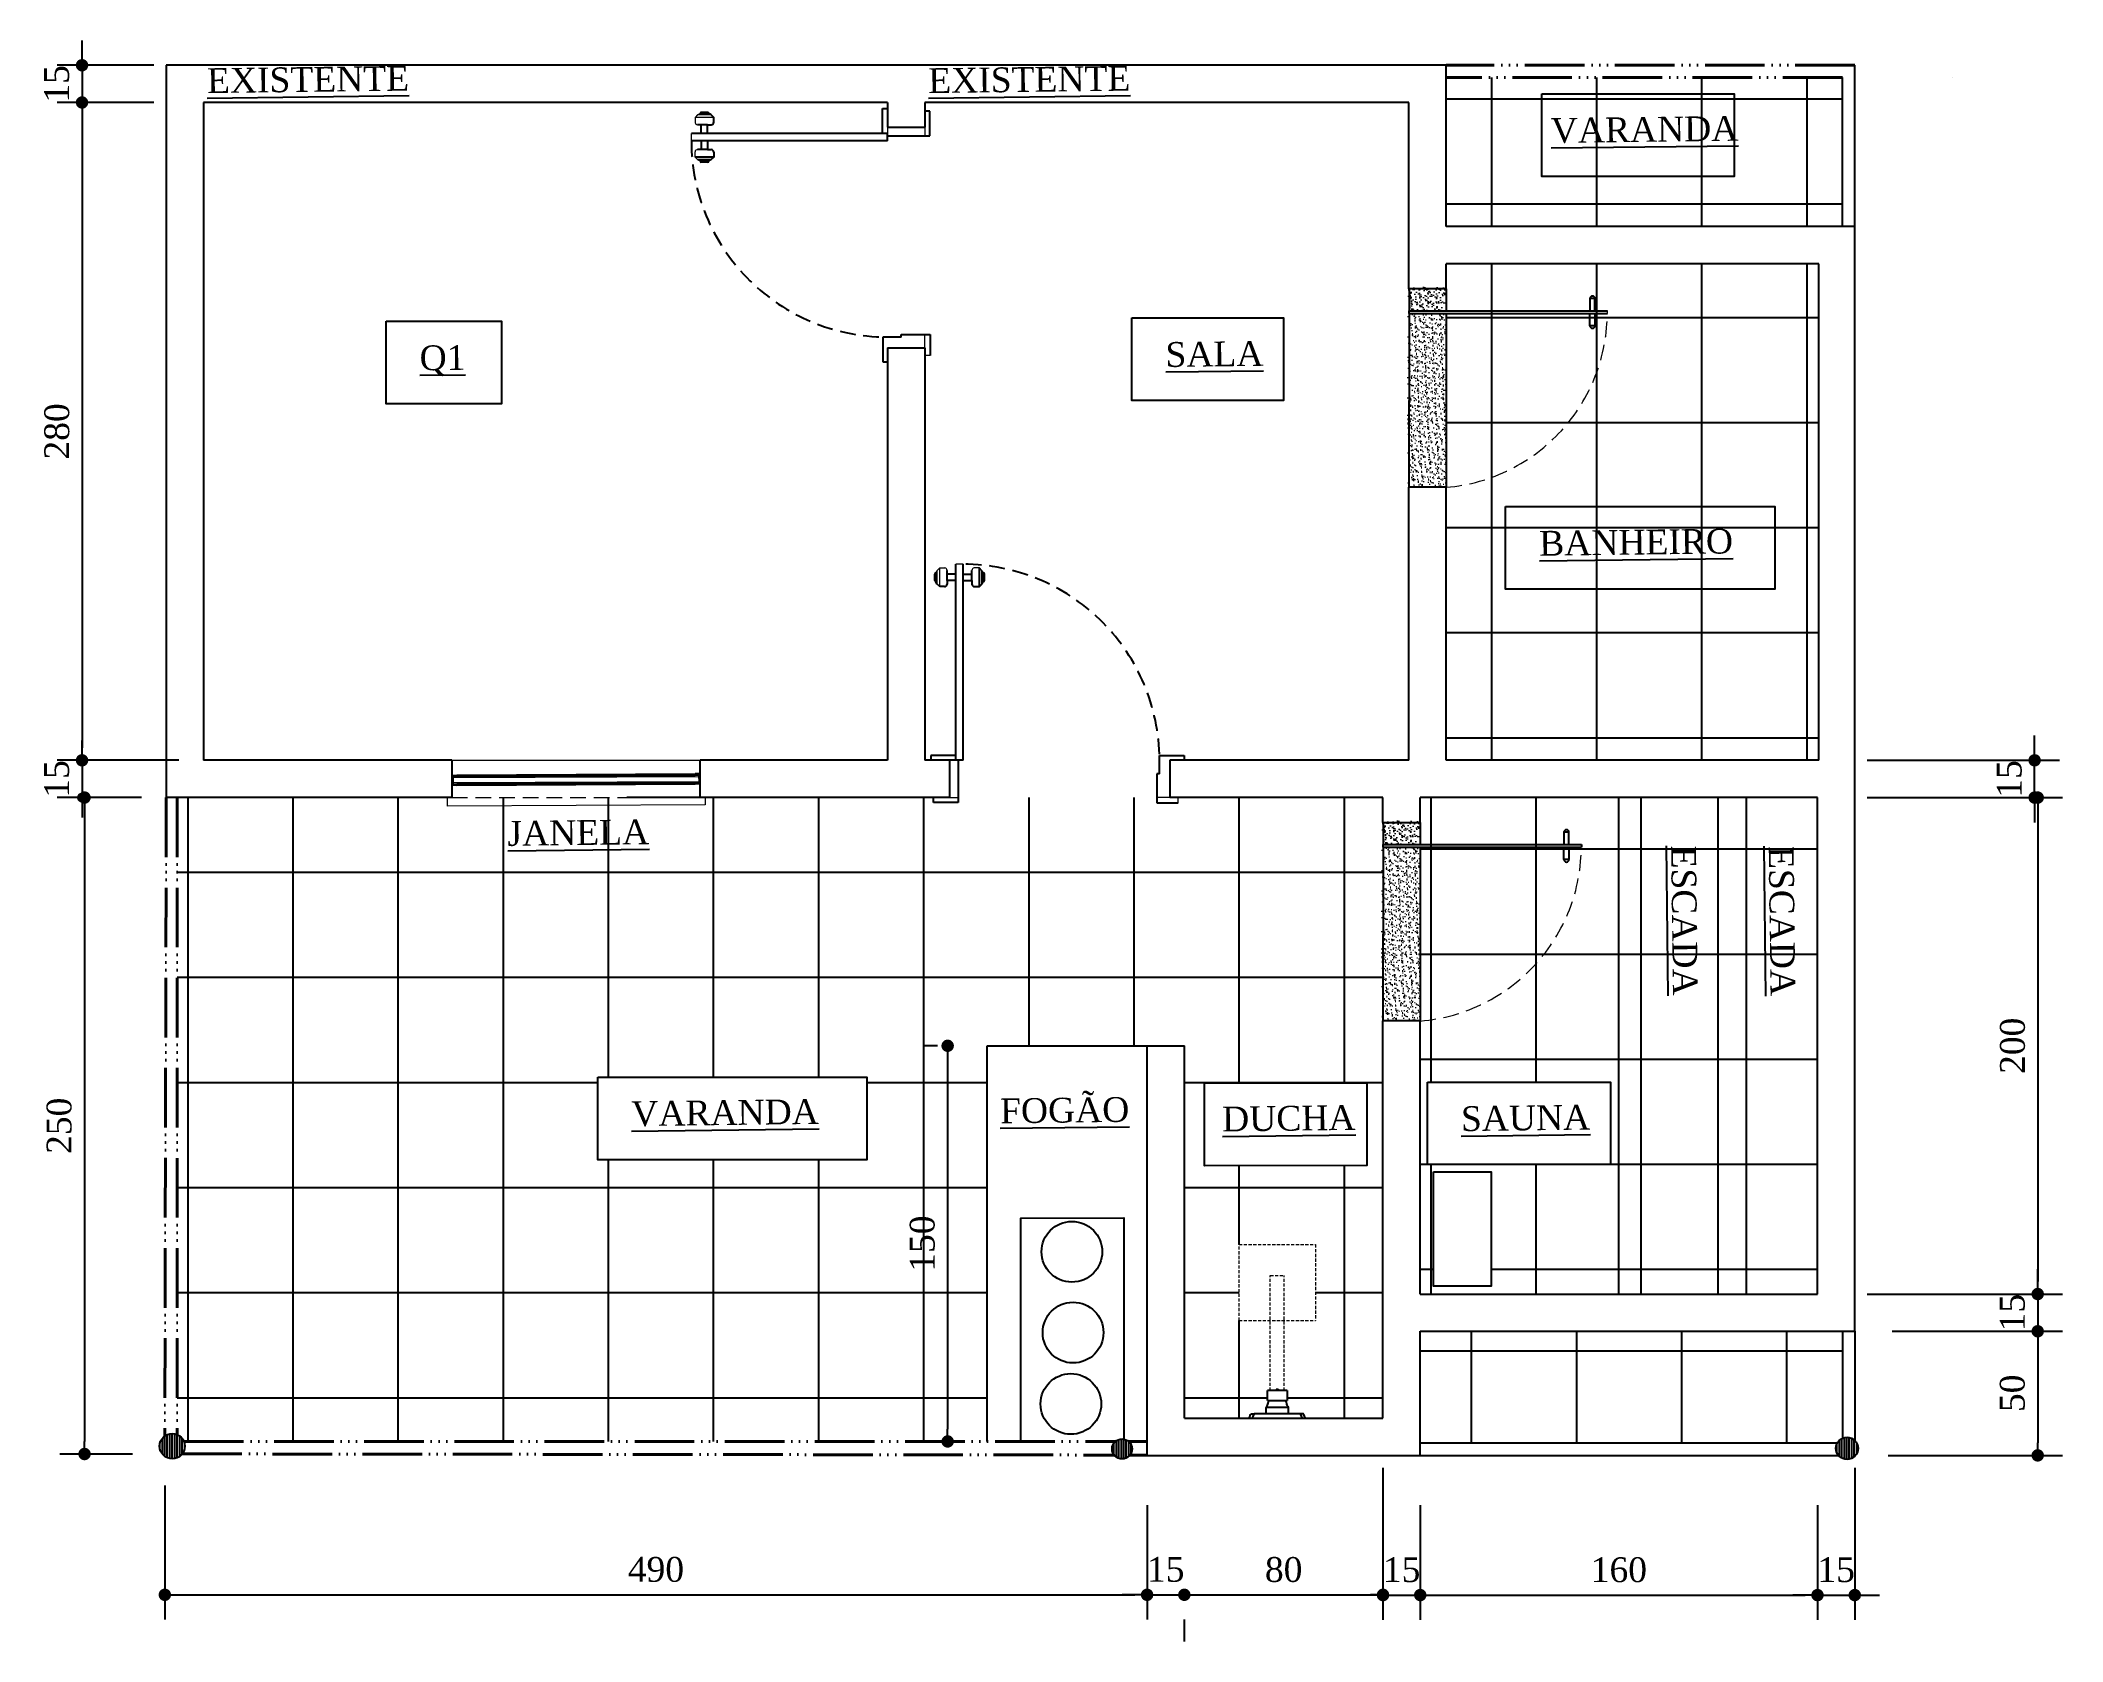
# Model space of a CAD drawing. Header units: centimetres. Extents: x -48696 to 156237, y -5617 to 29024.
# Drawn here: x 77535 to 78350, y 14355 to 15000 of the extents above; entities that cross this region are included whole.
import ezdxf

# ---------------------------------------------------------------- set-up
doc = ezdxf.new("R2010")
doc.units = ezdxf.units.CM
doc.linetypes.add('ACAD_ISO06W100', pattern=[36, 24, -3, 0, -3, 0, -3, 0, -3])
doc.linetypes.add('HIDDEN', pattern=[9.525, 6.35, -3.175])
for name, color, linetype in [('ACESSORIOS', 2, 'Continuous'), ('Hachuria - Moveis', 1, 'Continuous'), ('Piso', 55, 'Continuous'), ('PN010', 1, 'Continuous'), ('PORTAS', 3, 'Continuous'), ('Portas-Cotas', 2, 'Continuous'), ('Portas-Projeção', 55, 'HIDDEN')]:
    doc.layers.add(name, color=color, linetype=linetype)
for name, color, linetype, lineweight in [('Corte Planta', 4, 'ACAD_ISO06W100', 40), ('Hachura', 1, 'Continuous', 9), ('Pisos Externos', 15, 'Continuous', 9), ('Portas - Janelas', 2, 'Continuous', 20), ('Projeção Janela', 15, 'HIDDEN', 9), ('Projeção Portas', 55, 'HIDDEN', 5)]:
    doc.layers.add(name, color=color, linetype=linetype, lineweight=lineweight)
doc.styles.add('Valéria', font='romantic.ttf', dxfattribs={"height": 10})
doc.dimstyles.new('Cota - 250', dxfattribs={"dimtxt": 10, "dimasz": 4, "dimexe": 10, "dimexo": 10, "dimgap": 5, "dimtad": 1, "dimlfac": 5, "dimtxsty": 'Valéria', "dimblk": 'DOT', "dimcen": 0, "dimclrd": 12, "dimclre": 12, "dimclrt": 2, "dimazin": 2, "dimtfac": 1, "dimtix": 1, "dimtmove": 0, "dimatfit": 3, "dimldrblk": 'DOT', "dimfxl": 1, "dimarcsym": 0})
doc.dimstyles.new('Cota - 50', dxfattribs={"dimtxt": 10, "dimasz": 5, "dimexe": 10, "dimexo": 20, "dimgap": 5, "dimtad": 1, "dimtxsty": 'Valéria', "dimblk": 'DOT', "dimcen": 0, "dimclrd": 12, "dimclre": 12, "dimclrt": 2, "dimazin": 2, "dimtfac": 1, "dimtix": 1, "dimtmove": 0, "dimatfit": 3, "dimldrblk": 'DOT', "dimfxl": 1, "dimarcsym": 0})

msp = doc.modelspace()

# ---------------------------------------------------------------- texts
at = {"layer": 'Portas-Cotas', "char_height": 10, "attachment_point": 1, "style": 'Valéria'}
for s, insert, rotation in [('{\\LEXISTENTE}', (77602.16528, 14988.75068), 0.69731167), ('{\\LEXISTENTE}', (77892.63472, 14988.75068), 0.69731167), ('{\\LVARANDA}', (78143.3523, 14968.64069), 0.69731167), ('{\\LSALA}', (77988.17371, 14878.40951), 0.69731167), ('{\\LQ1}', (77687.78405, 14877.06376), 0.69731167), ('{\\LBANHEIRO}', (78138.68719, 14802.36238), 0.69731167), ('{\\LJANELA}', (77723.172, 14685.49411), 0.69731167), ('{\\LESCADA}', (78201.86746, 14675.66925), 270.69731167), ('{\\LESCADA}', (78241.18407, 14675.49074), 270.69731167), ('{\\LVARANDA}', (77773.0396, 14572.58151), 0.69731167), ('{\\LFOGÃO}', (77921.56552, 14573.72065), 0.69731167), ('{\\LDUCHA}', (78010.98554, 14570.4426), 0.69731167), ('{\\LSAUNA}', (78107.17867, 14570.58173), 0.69731167)]:
    msp.add_mtext_dynamic_manual_height_columns(s, width=150, gutter_width=50, heights=[0], dxfattribs=dict(at, insert=insert, rotation=rotation))

# ---------------------------------------------------------------- blocks, each defined once
blk = doc.blocks.new('_Dot')
at = {"color": 0, "linetype": 'ByBlock', "lineweight": -2}
blk.add_line((-0.5, 0), (-1, 0), dxfattribs=at)
at = {"color": 0, "linetype": 'ByBlock', "const_width": 0.5}
blk.add_lwpolyline([(-0.25, 0, 1), (0.25, 0, 1)], format="xyb", close=True, dxfattribs=at)
blk = doc.blocks.new('*D1664')
at = {"color": 12, "lineweight": -2, "transparency": 16777216}
for p, q in [((77551.9, 14994.96), (77551.9, 14999.96)), ((77580.83, 14989.96), (77541.9, 14989.96)), ((77551.9, 14989.96), (77551.9, 14974.96)), ((77580.83, 14974.96), (77541.9, 14974.96)), ((77551.9, 14969.96), (77551.9, 14964.96))]:
    blk.add_line(p, q, dxfattribs=at)
at = {"layer": 'Defpoints', "color": 0, "transparency": 16777216}
for p in [(77600.83, 14989.96), (77551.9, 14974.96), (77600.83, 14974.96)]:
    blk.add_point(p, dxfattribs=at)
at = {"color": 12, "lineweight": -2, "transparency": 16777216, "xscale": 5, "yscale": 5, "zscale": 5}
for p, rotation in [((77551.9, 14989.96), 270), ((77551.9, 14974.96), 90)]:
    blk.add_blockref('_Dot', p, dxfattribs=dict(at, rotation=rotation))
at = {"color": 2, "transparency": 16777216, "insert": (77541.71, 14982.46), "char_height": 10, "attachment_point": 5, "rotation": 90, "style": 'Valéria'}
blk.add_mtext('15', dxfattribs=at)
blk = doc.blocks.new('*D1665')
at = {"color": 12, "lineweight": -2, "transparency": 16777216}
for p, q in [((77580.83, 14974.96), (77541.9, 14974.96)), ((77551.9, 14969.96), (77551.9, 14714.96)), ((77580.83, 14709.96), (77541.9, 14709.96))]:
    blk.add_line(p, q, dxfattribs=at)
at = {"layer": 'Defpoints', "color": 0, "transparency": 16777216}
for p in [(77600.83, 14974.96), (77551.9, 14709.96), (77600.83, 14709.96)]:
    blk.add_point(p, dxfattribs=at)
at = {"color": 12, "lineweight": -2, "transparency": 16777216, "xscale": 5, "yscale": 5, "zscale": 5}
for p, rotation in [((77551.9, 14974.96), 90), ((77551.9, 14709.96), 270)]:
    blk.add_blockref('_Dot', p, dxfattribs=dict(at, rotation=rotation))
at = {"color": 2, "transparency": 16777216, "insert": (77541.79, 14842.46), "char_height": 10, "attachment_point": 5, "rotation": 90, "style": 'Valéria'}
blk.add_mtext('280', dxfattribs=at)
blk = doc.blocks.new('*D1666')
at = {"color": 12, "lineweight": -2, "transparency": 16777216}
for p, q in [((77551.9, 14713.96), (77551.9, 14717.96)), ((77590.83, 14709.96), (77541.9, 14709.96)), ((77551.9, 14709.96), (77551.9, 14694.96)), ((77575.83, 14694.96), (77541.9, 14694.96)), ((77551.9, 14690.96), (77551.9, 14686.96))]:
    blk.add_line(p, q, dxfattribs=at)
at = {"layer": 'Defpoints', "color": 0, "transparency": 16777216}
for p in [(77600.83, 14709.96), (77551.9, 14694.96), (77585.83, 14694.96)]:
    blk.add_point(p, dxfattribs=at)
at = {"color": 12, "lineweight": -2, "transparency": 16777216, "xscale": 4, "yscale": 4, "zscale": 4}
for p, rotation in [((77551.9, 14709.96), 270), ((77551.9, 14694.96), 90)]:
    blk.add_blockref('_Dot', p, dxfattribs=dict(at, rotation=rotation))
at = {"color": 2, "transparency": 16777216, "insert": (77541.71, 14702.46), "char_height": 10, "attachment_point": 5, "rotation": 90, "style": 'Valéria'}
blk.add_mtext('15', dxfattribs=at)
blk = doc.blocks.new('*D1667')
at = {"color": 12, "lineweight": -2, "transparency": 16777216}
for p, q in [((78075.83, 14424.96), (78075.83, 14363.68)), ((78090.83, 14409.96), (78090.83, 14363.68)), ((78070.83, 14373.68), (78065.83, 14373.68)), ((78075.83, 14373.68), (78090.83, 14373.68)), ((78095.83, 14373.68), (78100.83, 14373.68))]:
    blk.add_line(p, q, dxfattribs=at)
at = {"layer": 'Defpoints', "color": 0, "transparency": 16777216}
for p in [(78075.83, 14444.96), (78090.83, 14429.96), (78090.83, 14373.68)]:
    blk.add_point(p, dxfattribs=at)
at = {"color": 12, "lineweight": -2, "transparency": 16777216, "xscale": 5, "yscale": 5, "zscale": 5}
blk.add_blockref('_Dot', (78075.83, 14373.68), dxfattribs=at)
at = {"color": 12, "lineweight": -2, "transparency": 16777216, "xscale": 5, "yscale": 5, "zscale": 5, "rotation": 180}
blk.add_blockref('_Dot', (78090.83, 14373.68), dxfattribs=at)
at = {"color": 2, "transparency": 16777216, "insert": (78083.33, 14383.87), "char_height": 10, "attachment_point": 5, "style": 'Valéria'}
blk.add_mtext('15', dxfattribs=at)
blk = doc.blocks.new('*D1663')
at = {"color": 12, "lineweight": -2, "transparency": 16777216}
for p, q in [((78090.83, 14409.96), (78090.83, 14363.68)), ((78250.83, 14409.96), (78250.83, 14363.68)), ((78095.83, 14373.68), (78245.83, 14373.68))]:
    blk.add_line(p, q, dxfattribs=at)
at = {"layer": 'Defpoints', "color": 0, "transparency": 16777216}
for p in [(78090.83, 14429.96), (78250.83, 14429.96), (78250.83, 14373.68)]:
    blk.add_point(p, dxfattribs=at)
at = {"color": 12, "lineweight": -2, "transparency": 16777216, "xscale": 5, "yscale": 5, "zscale": 5, "rotation": 180}
blk.add_blockref('_Dot', (78090.83, 14373.68), dxfattribs=at)
at = {"color": 12, "lineweight": -2, "transparency": 16777216, "xscale": 5, "yscale": 5, "zscale": 5}
blk.add_blockref('_Dot', (78250.83, 14373.68), dxfattribs=at)
at = {"color": 2, "transparency": 16777216, "insert": (78170.83, 14383.83), "char_height": 10, "attachment_point": 5, "style": 'Valéria'}
blk.add_mtext('160', dxfattribs=at)
blk = doc.blocks.new('*D1668')
at = {"color": 12, "lineweight": -2, "transparency": 16777216}
for p, q in [((78265.83, 14424.96), (78265.83, 14363.68)), ((78250.83, 14409.96), (78250.83, 14363.68)), ((78245.83, 14373.68), (78240.83, 14373.68)), ((78250.83, 14373.68), (78265.83, 14373.68)), ((78270.83, 14373.68), (78275.83, 14373.68))]:
    blk.add_line(p, q, dxfattribs=at)
at = {"layer": 'Defpoints', "color": 0, "transparency": 16777216}
for p in [(78265.83, 14444.96), (78250.83, 14429.96), (78265.83, 14373.68)]:
    blk.add_point(p, dxfattribs=at)
at = {"color": 12, "lineweight": -2, "transparency": 16777216, "xscale": 5, "yscale": 5, "zscale": 5}
blk.add_blockref('_Dot', (78250.83, 14373.68), dxfattribs=at)
at = {"color": 12, "lineweight": -2, "transparency": 16777216, "xscale": 5, "yscale": 5, "zscale": 5, "rotation": 180}
blk.add_blockref('_Dot', (78265.83, 14373.68), dxfattribs=at)
at = {"color": 2, "transparency": 16777216, "insert": (78258.33, 14383.87), "char_height": 10, "attachment_point": 5, "style": 'Valéria'}
blk.add_mtext('15', dxfattribs=at)
blk = doc.blocks.new('*D1669')
at = {"color": 12, "lineweight": -2, "transparency": 16777216}
for p, q in [((78338.26, 14714.96), (78338.26, 14719.96)), ((78270.83, 14709.96), (78348.26, 14709.96)), ((78338.26, 14694.96), (78338.26, 14709.96)), ((78270.83, 14694.96), (78348.26, 14694.96)), ((78338.26, 14689.96), (78338.26, 14684.96))]:
    blk.add_line(p, q, dxfattribs=at)
at = {"layer": 'Defpoints', "color": 0, "transparency": 16777216}
for p in [(78250.83, 14709.96), (78338.26, 14709.96), (78250.83, 14694.96)]:
    blk.add_point(p, dxfattribs=at)
at = {"color": 12, "lineweight": -2, "transparency": 16777216, "xscale": 5, "yscale": 5, "zscale": 5}
for p, rotation in [((78338.26, 14709.96), 270), ((78338.26, 14694.96), 90)]:
    blk.add_blockref('_Dot', p, dxfattribs=dict(at, rotation=rotation))
at = {"color": 2, "transparency": 16777216, "insert": (78328.07, 14702.46), "char_height": 10, "attachment_point": 5, "rotation": 90, "style": 'Valéria'}
blk.add_mtext('15', dxfattribs=at)
blk = doc.blocks.new('*D1672')
at = {"color": 12, "lineweight": -2, "transparency": 16777216}
for p, q in [((77980.83, 14393.8), (77980.83, 14383.8)), ((77975.83, 14373.8), (77970.83, 14373.8)), ((77980.83, 14373.8), (77995.83, 14373.8)), ((78000.83, 14373.8), (78005.83, 14373.8)), ((77995.83, 14354.96), (77995.83, 14363.8))]:
    blk.add_line(p, q, dxfattribs=at)
at = {"layer": 'Defpoints', "color": 0, "transparency": 16777216}
for p in [(77980.83, 14373.8), (77995.83, 14374.96), (77995.83, 14373.8)]:
    blk.add_point(p, dxfattribs=at)
at = {"color": 12, "lineweight": -2, "transparency": 16777216, "xscale": 5, "yscale": 5, "zscale": 5}
blk.add_blockref('_Dot', (77980.83, 14373.8), dxfattribs=at)
at = {"color": 12, "lineweight": -2, "transparency": 16777216, "xscale": 5, "yscale": 5, "zscale": 5, "rotation": 180}
blk.add_blockref('_Dot', (77995.83, 14373.8), dxfattribs=at)
at = {"color": 2, "transparency": 16777216, "insert": (77988.33, 14383.99), "char_height": 10, "attachment_point": 5, "style": 'Valéria'}
blk.add_mtext('15', dxfattribs=at)
blk = doc.blocks.new('*D1673')
at = {"color": 12, "lineweight": -2, "transparency": 16777216}
for p, q in [((78075.83, 14393.68), (78075.83, 14383.8)), ((78000.83, 14373.8), (78070.83, 14373.8)), ((77995.83, 14354.96), (77995.83, 14363.8))]:
    blk.add_line(p, q, dxfattribs=at)
at = {"layer": 'Defpoints', "color": 0, "transparency": 16777216}
for p in [(77995.83, 14374.96), (78075.83, 14373.8), (78075.83, 14373.68)]:
    blk.add_point(p, dxfattribs=at)
at = {"color": 12, "lineweight": -2, "transparency": 16777216, "xscale": 5, "yscale": 5, "zscale": 5, "rotation": 180}
blk.add_blockref('_Dot', (77995.83, 14373.8), dxfattribs=at)
at = {"color": 12, "lineweight": -2, "transparency": 16777216, "xscale": 5, "yscale": 5, "zscale": 5}
blk.add_blockref('_Dot', (78075.83, 14373.8), dxfattribs=at)
at = {"color": 2, "transparency": 16777216, "insert": (78035.83, 14383.91), "char_height": 10, "attachment_point": 5, "style": 'Valéria'}
blk.add_mtext('80', dxfattribs=at)
blk = doc.blocks.new('*D1674')
at = {"color": 12, "lineweight": -2, "transparency": 16777216}
for p, q in [((78270.83, 14694.96), (78349.51, 14694.96)), ((78339.51, 14689.96), (78339.51, 14499.96)), ((78270.83, 14494.96), (78349.51, 14494.96))]:
    blk.add_line(p, q, dxfattribs=at)
at = {"layer": 'Defpoints', "color": 0, "transparency": 16777216}
for p in [(78250.83, 14694.96), (78250.83, 14494.96), (78339.51, 14494.96)]:
    blk.add_point(p, dxfattribs=at)
at = {"color": 12, "lineweight": -2, "transparency": 16777216, "xscale": 5, "yscale": 5, "zscale": 5}
for p, rotation in [((78339.51, 14694.96), 90), ((78339.51, 14494.96), 270)]:
    blk.add_blockref('_Dot', p, dxfattribs=dict(at, rotation=rotation))
at = {"color": 2, "transparency": 16777216, "insert": (78329.4, 14594.96), "char_height": 10, "attachment_point": 5, "rotation": 90, "style": 'Valéria'}
blk.add_mtext('200', dxfattribs=at)
blk = doc.blocks.new('*D1675')
at = {"color": 12, "lineweight": -2, "transparency": 16777216}
for p, q in [((78339.51, 14499.96), (78339.51, 14504.96)), ((78270.83, 14494.96), (78349.51, 14494.96)), ((78339.51, 14494.96), (78339.51, 14479.96)), ((78280.83, 14479.96), (78349.51, 14479.96)), ((78339.51, 14474.96), (78339.51, 14469.96))]:
    blk.add_line(p, q, dxfattribs=at)
at = {"layer": 'Defpoints', "color": 0, "transparency": 16777216}
for p in [(78250.83, 14494.96), (78260.83, 14479.96), (78339.51, 14479.96)]:
    blk.add_point(p, dxfattribs=at)
at = {"color": 12, "lineweight": -2, "transparency": 16777216, "xscale": 5, "yscale": 5, "zscale": 5}
for p, rotation in [((78339.51, 14494.96), 270), ((78339.51, 14479.96), 90)]:
    blk.add_blockref('_Dot', p, dxfattribs=dict(at, rotation=rotation))
at = {"color": 2, "transparency": 16777216, "insert": (78329.32, 14487.46), "char_height": 10, "attachment_point": 5, "rotation": 90, "style": 'Valéria'}
blk.add_mtext('15', dxfattribs=at)
blk = doc.blocks.new('*D1676')
at = {"color": 12, "lineweight": -2, "transparency": 16777216}
for p, q in [((77565.83, 14694.96), (77542.9, 14694.96)), ((77552.9, 14689.96), (77552.9, 14435.52)), ((77572.24, 14430.52), (77542.9, 14430.52))]:
    blk.add_line(p, q, dxfattribs=at)
at = {"layer": 'Defpoints', "color": 0, "transparency": 16777216}
for p in [(77585.83, 14694.96), (77552.9, 14430.52), (77592.24, 14430.52)]:
    blk.add_point(p, dxfattribs=at)
at = {"color": 12, "lineweight": -2, "transparency": 16777216, "xscale": 5, "yscale": 5, "zscale": 5}
for p, rotation in [((77552.9, 14694.96), 90), ((77552.9, 14430.52), 270)]:
    blk.add_blockref('_Dot', p, dxfattribs=dict(at, rotation=rotation))
at = {"color": 2, "transparency": 16777216, "insert": (77542.71, 14562.74), "char_height": 10, "attachment_point": 5, "rotation": 90, "style": 'Valéria'}
blk.add_mtext('250', dxfattribs=at)
blk = doc.blocks.new('*D1677')
at = {"color": 12, "lineweight": -2, "transparency": 16777216}
for p, q in [((77585.24, 14417.78), (77585.24, 14363.8)), ((77980.83, 14409.96), (77980.83, 14363.8)), ((77590.24, 14373.8), (77975.83, 14373.8))]:
    blk.add_line(p, q, dxfattribs=at)
at = {"layer": 'Defpoints', "color": 0, "transparency": 16777216}
for p in [(77585.24, 14437.78), (77980.83, 14429.96), (77980.83, 14373.8)]:
    blk.add_point(p, dxfattribs=at)
at = {"color": 12, "lineweight": -2, "transparency": 16777216, "xscale": 5, "yscale": 5, "zscale": 5, "rotation": 180}
blk.add_blockref('_Dot', (77585.24, 14373.8), dxfattribs=at)
at = {"color": 12, "lineweight": -2, "transparency": 16777216, "xscale": 5, "yscale": 5, "zscale": 5}
blk.add_blockref('_Dot', (77980.83, 14373.8), dxfattribs=at)
at = {"color": 2, "transparency": 16777216, "insert": (77783.03, 14383.97), "char_height": 10, "attachment_point": 5, "style": 'Valéria'}
blk.add_mtext('490', dxfattribs=at)
blk = doc.blocks.new('*D1678')
at = {"color": 12, "lineweight": -2, "transparency": 16777216}
for p, q in [((78285.83, 14479.96), (78349.51, 14479.96)), ((78339.51, 14474.96), (78339.51, 14434.96)), ((78279.26, 14429.96), (78349.51, 14429.96))]:
    blk.add_line(p, q, dxfattribs=at)
at = {"layer": 'Defpoints', "color": 0, "transparency": 16777216}
for p in [(78265.83, 14479.96), (78259.26, 14429.96), (78339.51, 14429.96)]:
    blk.add_point(p, dxfattribs=at)
at = {"color": 12, "lineweight": -2, "transparency": 16777216, "xscale": 5, "yscale": 5, "zscale": 5}
for p, rotation in [((78339.51, 14479.96), 90), ((78339.51, 14429.96), 270)]:
    blk.add_blockref('_Dot', p, dxfattribs=dict(at, rotation=rotation))
at = {"color": 2, "transparency": 16777216, "insert": (78329.32, 14454.96), "char_height": 10, "attachment_point": 5, "rotation": 90, "style": 'Valéria'}
blk.add_mtext('50', dxfattribs=at)
blk = doc.blocks.new('*D1679')
at = {"color": 12, "lineweight": -2, "transparency": 16777216}
for p, q in [((77896.39, 14594.96), (77890.51, 14594.96)), ((77900.51, 14589.96), (77900.51, 14440.58)), ((77896.39, 14435.58), (77890.51, 14435.58))]:
    blk.add_line(p, q, dxfattribs=at)
at = {"layer": 'Defpoints', "color": 0, "transparency": 16777216}
for p in [(77916.39, 14594.96), (77900.51, 14435.58), (77916.39, 14435.58)]:
    blk.add_point(p, dxfattribs=at)
at = {"color": 12, "lineweight": -2, "transparency": 16777216, "xscale": 5, "yscale": 5, "zscale": 5}
for p, rotation in [((77900.51, 14594.96), 90), ((77900.51, 14435.58), 270)]:
    blk.add_blockref('_Dot', p, dxfattribs=dict(at, rotation=rotation))
at = {"color": 2, "transparency": 16777216, "insert": (77890.32, 14515.27), "char_height": 10, "attachment_point": 5, "rotation": 90, "style": 'Valéria'}
blk.add_mtext('150', dxfattribs=at)

# ---------------------------------------------------------------- dimensions: what is measured, and where the dimension line sits
for base, p1, p2, picture, middle in [((77551.90299, 14974.96133), (77600.82684, 14989.96133), (77600.82684, 14974.96133), '*D1664', (77541.71068, 14982.46133)), ((78339.50934, 14494.96133), (78250.82684, 14694.96133), (78250.82684, 14494.96133), '*D1674', (78329.3984, 14594.96133)), ((78339.50934, 14479.96133), (78250.82684, 14494.96133), (78260.82684, 14479.96133), '*D1675', (78329.31704, 14487.46133)), ((78339.50934, 14429.96133), (78265.82684, 14479.96133), (78259.26045, 14429.96133), '*D1678', (78329.31704, 14454.96133))]:
    dim = msp.add_linear_dim(base=base, p1=p1, p2=p2, angle=90, dimstyle='Cota - 50')
    dim.commit()
    dim.dimension.update_dxf_attribs({"geometry": picture, "text_midpoint": middle})
for base, p1, p2, text, dimstyle, picture, middle in [((77551.90299, 14709.96133), (77600.82684, 14974.96133), (77600.82684, 14709.96133), '280', 'Cota - 50', '*D1665', (77541.79205, 14842.46133)), ((77551.90299, 14694.96133), (77600.82684, 14709.96133), (77585.82684, 14694.96133), '15', 'Cota - 250', '*D1666', (77541.71068, 14702.46133)), ((77552.90299, 14430.51623), (77585.82684, 14694.96133), (77592.24091, 14430.51623), '250', 'Cota - 50', '*D1676', (77542.71068, 14562.73878)), ((77900.51073, 14435.57526), (77916.38655, 14594.96133), (77916.38655, 14435.57526), '150', 'Cota - 50', '*D1679', (77890.31842, 14515.2683))]:
    dim = msp.add_linear_dim(base=base, p1=p1, p2=p2, angle=90, text=text, dimstyle=dimstyle)
    dim.commit()
    dim.dimension.update_dxf_attribs({"geometry": picture, "text_midpoint": middle})
dim = msp.add_linear_dim(base=(78338.25934, 14709.96133), p1=(78250.82684, 14694.96133), p2=(78250.82684, 14709.96133), angle=90, dimstyle='Cota - 50')
dim.commit()
dim.dimension.update_dxf_attribs({"geometry": '*D1669', "text_midpoint": (78338.25934, 14702.46133), "dimtype": 160})
for base, p1, p2, picture, middle in [((78090.82684, 14373.67764), (78075.82684, 14444.96133), (78090.82684, 14429.96133), '*D1667', (78083.32684, 14383.86994)), ((78265.82684, 14373.67764), (78250.82684, 14429.96133), (78265.82684, 14444.96133), '*D1668', (78258.32684, 14383.86994)), ((78250.82684, 14373.67764), (78090.82684, 14429.96133), (78250.82684, 14429.96133), '*D1663', (78170.82684, 14383.82556)), ((77995.82684, 14373.79652), (77980.82684, 14373.79652), (77995.82684, 14374.96133), '*D1672', (77988.32684, 14383.98883))]:
    dim = msp.add_linear_dim(base=base, p1=p1, p2=p2, dimstyle='Cota - 50')
    dim.commit()
    dim.dimension.update_dxf_attribs({"geometry": picture, "text_midpoint": middle})
dim = msp.add_linear_dim(base=(77980.82684, 14373.79652), p1=(77585.24091, 14437.77742), p2=(77980.82684, 14429.96133), text='490', dimstyle='Cota - 50')
dim.commit()
dim.dimension.update_dxf_attribs({"geometry": '*D1677', "text_midpoint": (77783.03387, 14383.96664)})
dim = msp.add_linear_dim(base=(78075.82684, 14373.79652), p1=(77995.82684, 14374.96133), p2=(78075.82684, 14373.67764), dimstyle='Cota - 50', override={"dimtmove": 1})
dim.commit()
dim.dimension.update_dxf_attribs({"geometry": '*D1673', "text_midpoint": (78035.82684, 14383.90746)})

# ---------------------------------------------------------------- hatches: boundary and pattern name
at = {"layer": 'Piso'}
h = msp.add_hatch(dxfattribs=at)
h.set_pattern_fill('ANSI37', color=256, scale=13.333333, angle=-45)
h.set_pattern_definition([(360, (66266.25, -1660.623), (3e-14, 42.33333), []), (90, (66266.25, -1660.623), (-42.33333, 3e-14), [])])
h.paths.add_polyline_path([(78101.29627, 14924.96133), (78101.29627, 14984.96216), (78260.82684, 14984.96216), (78260.82684, 14924.96133)])
h = msp.add_hatch(dxfattribs=at)
h.set_pattern_fill('ANSI37', color=256, scale=13.333333, angle=-45)
h.set_pattern_definition([(360, (66266.25, -1875.623), (3e-14, 42.33333), []), (90, (66266.25, -1875.623), (-42.33333, 3e-14), [])])
h.paths.add_polyline_path([(78101.29627, 14709.96133), (78101.29627, 14909.96133), (78251.29627, 14909.96133), (78251.29627, 14709.96133)])
h = msp.add_hatch(dxfattribs=at)
h.set_pattern_fill('ANSI37', color=256, scale=13.333333, angle=-45)
h.set_pattern_definition([(360, (65698.91, -2014.48), (3e-14, 42.33333), []), (90, (65698.91, -2014.48), (-42.33333, 3e-14), [])])
edge = h.paths.add_edge_path(flags=16)
edge.add_arc((78046.17964, 14492.53391), 10.42825, 0, 360)
edge = h.paths.add_edge_path(flags=16)
edge.add_arc((78046.17964, 14492.53391), 10.42825, 0, 360)
h.paths.add_polyline_path([(77759.57256, 14549.08389), (77759.57256, 14582.37573), (77867.95286, 14582.37573), (77867.95286, 14549.08389)], flags=16)
h.paths.add_polyline_path([(78030.44771, 14484.27699), (78017.87604, 14484.27699), (78017.87604, 14514.95887), (78048.61938, 14514.95887), (78048.61938, 14484.27699), (78036.04771, 14484.27699), (78036.04771, 14502.41793), (78030.44771, 14502.41793)])
h.paths.add_polyline_path([(78036.04771, 14484.27699), (78030.44771, 14484.27699), (78030.44771, 14502.41793), (78036.04771, 14502.41793)])
h.paths.add_polyline_path([(78037.17471, 14452.04084), (78029.32071, 14452.04084), (78029.32071, 14456.05065), (78037.17471, 14456.05065)])
h.paths.add_polyline_path([(78003.8795, 14546.60404), (78003.8795, 14579.89588), (78069.26953, 14580.00175), (78069.26953, 14546.70991)])
h.paths.add_polyline_path([(77916.38655, 14435.57526), (77916.38655, 14594.96133), (77980.82684, 14594.96133), (77980.82684, 14604.96133), (77995.82684, 14604.96133), (77995.82684, 14444.96133), (78075.82684, 14444.96133), (78075.82684, 14594.96133), (78075.82684, 14694.96133), (77590.2267, 14694.96133), (77590.2267, 14435.57526)])
h = msp.add_hatch(dxfattribs=at)
h.set_pattern_fill('ANSI37', color=256, scale=13.333333, angle=-45)
h.set_pattern_definition([(360, (66199.51, -2005.093), (3e-14, 42.33333), []), (90, (66199.51, -2005.093), (-42.33333, 3e-14), [])])
h.paths.add_polyline_path([(78119.45844, 14498.1725), (78096.1037, 14498.1725), (78096.1037, 14544.1495), (78119.45844, 14544.1495)], flags=16)
h.paths.add_polyline_path([(78167.46001, 14547.08411), (78093.71164, 14547.08411), (78093.71164, 14580.37595), (78167.46001, 14580.37595)], flags=16)
h.paths.add_polyline_path([(78250.82684, 14494.96133), (78090.82684, 14494.96133), (78090.82684, 14694.96133), (78250.82684, 14694.96133)])
h = msp.add_hatch(dxfattribs=at)
h.set_pattern_fill('ANSI37', color=256, scale=13.333333, angle=-45)
h.set_pattern_definition([(360, (66173.48, -2164.9), (3e-14, 42.33333), []), (90, (66173.48, -2164.9), (-42.33333, 3e-14), [])])
h.paths.add_polyline_path([(78090.82684, 14434.96133), (78090.82684, 14479.96133), (78260.82684, 14479.96133), (78260.82684, 14434.96133)])
at = {"layer": 'Pisos Externos'}
h = msp.add_hatch(dxfattribs=at)
h.set_pattern_fill('AR-SAND', color=256, scale=0.05, angle=135)
h.set_pattern_definition([(172.5, (13740.486, 8993.3524), (-1.673767446, -1.786906744), [0, -1.9304, 0, -2.159, 0, -2.06375]), (142.5, (13740.486, 8993.3524), (-4.12366426, -0.94505464), [0, -1.0414, 0, -1.7399, 0, -0.66675]), (102.5, (13741.5906, 8992.2478), (-2.80166156, 2.79149913), [0, -0.635, 0, -2.286, 0, -2.9845]), (92.5, (13741.5906, 8992.2478), (-3.4877539, 1.91140555), [0, -0.3175, 0, -1.4986, 0, -1.7145])])
h.paths.add_polyline_path([(78100.84241, 14891.03009), (78085.84241, 14891.03009), (78085.84241, 14897.14447, -0.215250437), (78093.34241, 14900.53009), (78100.84241, 14900.53009)])
h.paths.add_polyline_path([(78085.84241, 14897.14447), (78085.84241, 14900.53009), (78093.34241, 14900.53009, 0.215250437)], flags=17)
h.paths.add_polyline_path([(78086.40212, 14820.65167), (78086.18808, 14890.03009), (78085.84241, 14890.03009), (78085.84241, 14820.65167)])
h = msp.add_hatch(dxfattribs=at)
h.set_pattern_fill('AR-SAND', color=256, scale=0.05, angle=135)
h.set_pattern_definition([(172.5, (66093.3089, -2086.9029), (-1.67376745, -1.78690674), [0, -1.9304, 0, -2.159, 0, -2.06375]), (142.5, (66093.309, -2086.903), (-4.12366426, -0.94505464), [0, -1.0414, 0, -1.7399, 0, -0.66675]), (102.5, (66094.4134, -2088.0074), (-2.80166156, 2.79149913), [0, -0.635, 0, -2.286, 0, -2.9845]), (92.5, (66094.4134, -2088.0074), (-3.4877539, 1.91140555), [0, -0.3175, 0, -1.4986, 0, -1.7145])])
h.paths.add_polyline_path([(78101.40205, 14820.69795), (78101.18827, 14889.9926), (78086.1882, 14889.9926), (78086.40212, 14820.65167)])
h = msp.add_hatch(dxfattribs=at)
h.set_pattern_fill('AR-SAND', color=256, scale=0.05, angle=135)
h.set_pattern_definition([(172.5, (13730.0166, 8778.3524), (-1.673767446, -1.786906744), [0, -1.9304, 0, -2.159, 0, -2.06375]), (142.5, (13730.0166, 8778.3524), (-4.12366426, -0.94505464), [0, -1.0414, 0, -1.7399, 0, -0.66675]), (102.5, (13731.1212, 8777.2478), (-2.80166156, 2.79149913), [0, -0.635, 0, -2.286, 0, -2.9845]), (92.5, (13731.1212, 8777.2478), (-3.4877539, 1.91140555), [0, -0.3175, 0, -1.4986, 0, -1.7145])])
h.paths.add_polyline_path([(78090.37298, 14676.03009), (78075.37298, 14676.03009), (78075.37298, 14682.14447, -0.215250437), (78082.87298, 14685.53009), (78090.37298, 14685.53009)])
h.paths.add_polyline_path([(78075.37298, 14682.14447), (78075.37298, 14685.53009), (78082.87298, 14685.53009, 0.215250437)], flags=17)
h.paths.add_polyline_path([(78075.93269, 14605.65167), (78075.71865, 14675.03009), (78075.37298, 14675.03009), (78075.37298, 14605.65167)])
h = msp.add_hatch(dxfattribs=at)
h.set_pattern_fill('AR-SAND', color=256, scale=0.05, angle=135)
h.set_pattern_definition([(172.5, (66082.8394, -2301.9029), (-1.67376745, -1.78690674), [0, -1.9304, 0, -2.159, 0, -2.06375]), (142.5, (66082.8394, -2301.903), (-4.12366426, -0.94505464), [0, -1.0414, 0, -1.7399, 0, -0.66675]), (102.5, (66083.944, -2303.0074), (-2.80166156, 2.79149913), [0, -0.635, 0, -2.286, 0, -2.9845]), (92.5, (66083.944, -2303.0074), (-3.4877539, 1.91140555), [0, -0.3175, 0, -1.4986, 0, -1.7145])])
h.paths.add_polyline_path([(78090.93262, 14605.69795), (78090.71884, 14674.9926), (78075.71877, 14674.9926), (78075.93269, 14605.65167)])

# ---------------------------------------------------------------- linework, layer by layer
at = {"color": 5}
for p, q in [((77585.82684, 14989.96133), (77585.82684, 14694.96133)), ((78101.29627, 14989.96133), (77585.82684, 14989.96133)), ((78101.29627, 14924.96133), (78101.29627, 14989.96133)), ((77600.82684, 14974.96133), (77600.82684, 14709.96133)), ((77876.29627, 14974.96133), (77600.82684, 14974.96133)), ((77876.29627, 14974.96133), (77876.29627, 14964.96133)), ((78086.29627, 14974.96133), (77891.29627, 14974.96133)), ((77891.29627, 14974.96133), (77891.29627, 14964.96133)), ((78086.29627, 14899.96133), (78086.29627, 14974.96133)), ((77876.29627, 14964.96133), (77891.29627, 14964.96133)), ((78265.82684, 14924.96133), (78101.29627, 14924.96133)), ((78265.82684, 14709.96133), (78265.82684, 14924.96133)), ((78251.29627, 14909.96133), (78101.29627, 14909.96133)), ((78101.29627, 14899.96133), (78101.29627, 14909.96133)), ((78251.29627, 14709.96133), (78251.29627, 14909.96133)), ((78101.29627, 14899.96133), (78086.29627, 14899.96133)), ((77876.29627, 14876.13566), (77876.29627, 14709.96133)), ((77876.29627, 14876.13566), (77891.29627, 14876.13566)), ((77891.29627, 14876.13566), (77891.29627, 14709.96133)), ((78086.29627, 14709.96133), (78086.29627, 14819.96133)), ((78101.29627, 14819.96133), (78086.29627, 14819.96133)), ((78101.29627, 14709.96133), (78101.29627, 14819.96133)), ((77700.82684, 14709.96133), (77600.82684, 14709.96133)), ((77700.82684, 14709.96133), (77700.82992, 14694.96133)), ((77800.82992, 14694.96133), (77800.82992, 14709.96133)), ((77876.29627, 14709.96133), (77800.82992, 14709.96133)), ((77901.29627, 14709.96133), (77891.29627, 14709.96133)), ((77905.82684, 14709.96133), (77891.29627, 14709.96133)), ((77901.29627, 14709.96133), (77901.29627, 14694.96133)), ((77990.00245, 14709.96133), (77990.00245, 14694.96133)), ((78086.29627, 14709.96133), (77990.00245, 14709.96133)), ((78251.29627, 14709.96133), (78101.29627, 14709.96133)), ((78265.82684, 14479.96133), (78265.82684, 14709.96133)), ((77700.82992, 14694.96133), (77585.82684, 14694.96133)), ((77901.29627, 14694.96133), (77771.29935, 14694.96133)), ((78075.82684, 14694.96133), (77990.00245, 14694.96133)), ((78075.82684, 14684.96133), (78075.82684, 14694.96133)), ((78250.82684, 14694.96133), (78090.82684, 14694.96133)), ((78090.82684, 14684.96133), (78090.82684, 14694.96133)), ((78250.82684, 14494.96133), (78250.82684, 14694.96133)), ((78075.82684, 14684.96133), (78090.82684, 14684.96133)), ((78075.82684, 14444.96133), (78075.82684, 14604.96133)), ((78090.82684, 14604.9612), (78075.82684, 14604.96133)), ((78090.82684, 14494.96133), (78090.82684, 14604.96133)), ((77980.82684, 14429.96133), (77980.82684, 14594.96133)), ((77980.82684, 14594.96133), (77995.82684, 14594.96133)), ((77995.82684, 14444.96133), (77995.82684, 14594.96133)), ((78090.82684, 14494.96133), (78250.82684, 14494.96133)), ((78090.82684, 14429.96133), (78090.82684, 14479.96133)), ((78090.82684, 14479.96133), (78265.82684, 14479.96133)), ((77995.82684, 14444.96133), (78075.82684, 14444.96133)), ((77980.82684, 14429.96133), (78090.82684, 14429.96133))]:
    msp.add_line(p, q, dxfattribs=at)
at = {"color": 4}
for p, q in [((78260.82684, 14924.96133), (78260.82684, 14984.96216)), ((78265.82684, 14924.96133), (78265.82684, 14989.96155)), ((78260.82684, 14479.96133), (78260.82684, 14436.83351)), ((78265.82684, 14479.96133), (78265.82684, 14436.01235)), ((78090.82684, 14434.96133), (78258.82136, 14434.96133)), ((78090.82684, 14429.96133), (78259.26045, 14429.96133))]:
    msp.add_line(p, q, dxfattribs=at)
at = {"color": 32}
for p, q in [((77587.24091, 14428.67346), (77587.24091, 14438.65616)), ((77588.24091, 14428.57427), (77588.24091, 14438.75535)), ((77589.24091, 14428.67346), (77589.24091, 14438.65616)), ((77583.24091, 14432.709), (77583.24091, 14434.62062)), ((77584.24091, 14430.51623), (77584.24091, 14436.81339)), ((77585.24091, 14429.5522), (77585.24091, 14437.77742)), ((77586.24091, 14428.98362), (77586.24091, 14438.34601)), ((77590.24091, 14428.98362), (77590.24091, 14438.34601)), ((77591.24091, 14429.5522), (77591.24091, 14437.77742)), ((77592.24091, 14430.51623), (77592.24091, 14436.81339)), ((77593.24091, 14432.709), (77593.24091, 14434.62062)), ((77967.32399, 14434.71161), (77967.32399, 14430.43856)), ((77968.32399, 14435.79918), (77968.32399, 14429.35099)), ((77969.32399, 14436.34667), (77969.32399, 14428.8035)), ((77970.32399, 14436.58194), (77970.32399, 14428.56822)), ((77971.32399, 14436.56068), (77971.32399, 14428.58948)), ((77972.32399, 14436.27847), (77972.32399, 14428.8717)), ((77973.32399, 14435.6646), (77973.32399, 14429.48556)), ((77974.32399, 14434.41225), (77974.32399, 14430.73791)), ((78258.49104, 14434.21507), (78258.49104, 14431.35543)), ((78259.49104, 14435.87088), (78259.49104, 14429.69961)), ((78260.49104, 14436.65796), (78260.49104, 14428.91254)), ((78261.49104, 14437.08346), (78261.49104, 14428.48704)), ((78262.49104, 14437.25195), (78262.49104, 14428.31855)), ((78263.49104, 14437.19298), (78263.49104, 14428.37751)), ((78264.49104, 14436.8968), (78264.49104, 14428.67369)), ((78265.49104, 14436.304), (78265.49104, 14429.26649)), ((78266.49104, 14435.20566), (78266.49104, 14430.36484))]:
    msp.add_line(p, q, dxfattribs=at)
msp.add_line((77588.24091, 14433.66481), (77588.24091, 14433.66481))
msp.add_line((77588.24091, 14433.66481), (77588.24091, 14433.66481))
msp.add_line((77588.24091, 14433.66481), (77588.24091, 14433.66481))
at = {"color": 2}
msp.add_lwpolyline([(77929.96078, 14435.57526), (77929.96078, 14525.54742), (77971.49773, 14525.71017), (77971.49773, 14436.53129)], dxfattribs=at)
at = {"color": 32}
for centre, radius in [((77588.24091, 14433.66481), 5.09054), ((77970.73903, 14432.57508), 4.0283), ((78262.72941, 14432.78525), 4.47305)]:
    msp.add_circle(centre, radius, dxfattribs=at)
at = {"layer": 'ACESSORIOS', "color": 2, "linetype": 'Continuous'}
for p, q in [((77874.29627, 14962.47636), (77874.29627, 14972.47636)), ((77893.29627, 14961.47636), (77893.29627, 14971.46133)), ((77903.79627, 14711.96133), (77893.79627, 14711.96133)), ((77904.79627, 14692.96133), (77894.8113, 14692.96133))]:
    msp.add_line(p, q, dxfattribs=at)
at = {"layer": 'ACESSORIOS'}
for p, q in [((77874.29627, 14972.47636), (77876.29627, 14972.47636)), ((77893.29627, 14971.46133), (77891.29627, 14971.46133)), ((78101.29627, 14899.96133), (78101.29627, 14890.9926)), ((78101.29627, 14889.9926), (78101.29627, 14819.96133)), ((77893.79627, 14711.96133), (77893.79627, 14709.96133)), ((77894.8113, 14692.96133), (77894.8113, 14694.96133)), ((78090.82684, 14684.96133), (78090.82684, 14675.9926)), ((78090.82684, 14674.9926), (78090.82684, 14604.96133))]:
    msp.add_line(p, q, dxfattribs=at)
at = {"layer": 'Corte Planta', "color": 4}
for p, q in [((78265.82684, 14989.96155), (78101.29627, 14989.96133)), ((78260.82684, 14984.96216), (78101.29627, 14984.96216)), ((78305.10487, 14984.96216), (78305.01373, 14984.96216)), ((77585.82684, 14694.96133), (77585.24305, 14437.77898)), ((77590.2267, 14694.96133), (77590.2267, 14438.35205)), ((77592.27992, 14430.56644), (77967.56328, 14430.09681)), ((77592.95936, 14435.57526), (77968.05088, 14435.57526)), ((77973.42717, 14435.57526), (77980.82684, 14435.57526)), ((77973.90856, 14430.08887), (77980.82684, 14430.08021))]:
    msp.add_line(p, q, dxfattribs=at)
at = {"layer": 'Hachura'}
for p, q in [((77700.82806, 14703.98771), (77702.85521, 14703.99772)), ((77700.82889, 14699.98766), (77702.87497, 14699.99777)), ((77701.35769, 14703.49032), (77702.85768, 14703.49773)), ((77701.35769, 14703.49032), (77701.37252, 14700.49035)), ((77701.36017, 14702.99032), (77800.35896, 14703.4795)), ((77701.37005, 14700.99035), (77800.36884, 14701.47952)), ((77701.37252, 14700.49035), (77702.8725, 14700.49777))]:
    msp.add_line(p, q, dxfattribs=at)
at = {"layer": 'Hachuria - Moveis'}
for p, q in [((77800.83851, 14704.48188), (77798.85403, 14704.47207)), ((77800.35649, 14703.97949), (77798.8565, 14703.97208)), ((77800.37131, 14700.97953), (77798.87133, 14700.97212)), ((77800.82879, 14700.48178), (77798.8738, 14700.47212)), ((77800.35649, 14703.97949), (77800.37131, 14700.97953)), ((78029.32071, 14452.04084), (78029.32071, 14456.05065)), ((78032.43709, 14456.05065), (78029.32071, 14456.05065)), ((78032.44514, 14456.07007), (78032.43709, 14456.05065)), ((78034.05832, 14456.05065), (78032.43709, 14456.05065)), ((78032.51899, 14456.19059), (78032.44514, 14456.07007)), ((78032.51899, 14456.19059), (78032.61078, 14456.29807)), ((78032.71826, 14456.38986), (78032.61078, 14456.29807)), ((78032.71826, 14456.38986), (78032.83878, 14456.46371)), ((78032.96936, 14456.5178), (78032.83878, 14456.46371)), ((78033.1068, 14456.5508), (78032.96936, 14456.5178)), ((78033.1068, 14456.5508), (78033.24771, 14456.56189)), ((78033.38862, 14456.5508), (78033.24771, 14456.56189)), ((78033.38862, 14456.5508), (78033.52606, 14456.5178)), ((78033.65664, 14456.46371), (78033.52606, 14456.5178)), ((78033.77715, 14456.38986), (78033.65664, 14456.46371)), ((78033.77715, 14456.38986), (78033.88463, 14456.29807)), ((78033.97643, 14456.19059), (78033.88463, 14456.29807)), ((78033.97643, 14456.19059), (78034.05028, 14456.07007)), ((78034.05832, 14456.05065), (78034.05028, 14456.07007)), ((78037.17471, 14456.05065), (78034.05832, 14456.05065)), ((78037.17471, 14456.05065), (78037.17471, 14452.04084)), ((78028.8124, 14449.3031), (78029.03349, 14449.59684)), ((78028.8124, 14446.67168), (78028.8124, 14449.3031)), ((78037.68302, 14449.3031), (78028.8124, 14449.3031)), ((78029.03349, 14449.59684), (78029.21984, 14449.90727)), ((78029.21984, 14449.90727), (78029.37072, 14450.23352)), ((78029.32071, 14452.04084), (78029.90626, 14452.04084)), ((78029.37072, 14450.23352), (78029.48786, 14450.57565)), ((78029.48786, 14450.57565), (78029.56952, 14450.93407)), ((78029.56952, 14450.93407), (78029.61472, 14451.16216)), ((78029.61472, 14451.16216), (78029.67104, 14451.38687)), ((78029.67104, 14451.38687), (78029.73839, 14451.60823)), ((78029.73839, 14451.60823), (78029.81677, 14451.82623)), ((78029.81677, 14451.82623), (78029.90626, 14452.04084)), ((78029.90626, 14452.04084), (78036.58916, 14452.04084)), ((78036.58916, 14452.04084), (78036.67865, 14451.82623)), ((78036.58916, 14452.04084), (78037.17471, 14452.04084)), ((78036.67865, 14451.82623), (78036.75703, 14451.60823)), ((78036.75703, 14451.60823), (78036.82438, 14451.38687)), ((78036.82438, 14451.38687), (78036.8807, 14451.16216)), ((78036.8807, 14451.16216), (78036.9259, 14450.93407)), ((78036.9259, 14450.93407), (78037.00758, 14450.5756)), ((78037.00758, 14450.5756), (78037.12477, 14450.23334)), ((78037.12477, 14450.23334), (78037.27623, 14449.90709)), ((78037.27623, 14449.90709), (78037.46196, 14449.5968)), ((78037.46196, 14449.5968), (78037.68302, 14449.3031)), ((78037.68302, 14449.3031), (78037.68302, 14446.67168)), ((78022.04771, 14445.13068), (78022.51234, 14446.40568)), ((78022.51234, 14446.40568), (78022.5471, 14446.47452)), ((78022.5471, 14446.47452), (78022.59884, 14446.53868)), ((78022.59884, 14446.53868), (78022.66403, 14446.59377)), ((78022.66403, 14446.59377), (78022.73823, 14446.63604)), ((78022.73823, 14446.63604), (78022.81638, 14446.66262)), ((78022.81638, 14446.66262), (78022.89316, 14446.67168)), ((78022.89316, 14446.67168), (78024.19549, 14446.67168)), ((78023.46526, 14445.73686), (78023.2269, 14445.13068)), ((78023.75023, 14446.40568), (78023.46526, 14445.73686)), ((78023.92759, 14446.59377), (78023.75023, 14446.40568)), ((78024.01435, 14446.63604), (78023.92759, 14446.59377)), ((78024.10572, 14446.66262), (78024.01435, 14446.63604)), ((78024.19549, 14446.67168), (78024.10572, 14446.66262)), ((78028.8124, 14446.67168), (78024.19549, 14446.67168)), ((78037.68302, 14446.67168), (78028.8124, 14446.67168)), ((78042.29992, 14446.67168), (78037.68302, 14446.67168)), ((78042.38969, 14446.66262), (78042.29992, 14446.67168)), ((78043.60226, 14446.67168), (78042.29992, 14446.67168)), ((78042.48107, 14446.63604), (78042.38969, 14446.66262)), ((78042.56782, 14446.59377), (78042.48107, 14446.63604)), ((78042.74518, 14446.40568), (78042.56782, 14446.59377)), ((78043.03016, 14445.73686), (78042.74518, 14446.40568)), ((78043.26852, 14445.13068), (78043.03016, 14445.73686)), ((78043.67903, 14446.66262), (78043.60226, 14446.67168)), ((78043.75718, 14446.63604), (78043.67903, 14446.66262)), ((78043.83138, 14446.59377), (78043.75718, 14446.63604)), ((78043.89657, 14446.53868), (78043.83138, 14446.59377)), ((78043.94831, 14446.47452), (78043.89657, 14446.53868)), ((78043.98308, 14446.40568), (78043.94831, 14446.47452)), ((78044.44771, 14445.13068), (78043.98308, 14446.40568))]:
    msp.add_line(p, q, dxfattribs=at)
at = {"layer": 'Piso'}
for p, q in [((77702.85521, 14703.99772), (77798.85403, 14704.47207)), ((77702.85768, 14703.49773), (77798.8565, 14703.97208)), ((77702.8725, 14700.49777), (77798.87133, 14700.97212)), ((77702.87497, 14699.99777), (77798.8738, 14700.47212))]:
    msp.add_line(p, q, dxfattribs=at)
at = {"layer": 'PN010'}
for p, q in [((78086.30436, 14899.97007), (78086.30436, 14890.9926)), ((78159.1882, 14895.9926), (78159.1882, 14890.9926)), ((78161.1882, 14895.9926), (78159.1882, 14895.9926)), ((78161.1882, 14890.9926), (78161.1882, 14895.9926)), ((78086.1882, 14890.9926), (78166.1882, 14890.9926)), ((78086.1882, 14890.9926), (78086.1882, 14889.9926)), ((78086.1882, 14889.9926), (78166.1882, 14889.9926)), ((78086.30436, 14889.9926), (78086.29627, 14819.96133)), ((78159.1882, 14884.9926), (78159.1882, 14889.9926)), ((78161.1882, 14889.9926), (78161.1882, 14884.9926)), ((78161.1882, 14884.9926), (78159.1882, 14884.9926)), ((78075.83493, 14684.97007), (78075.83493, 14675.9926)), ((78075.71877, 14675.9926), (78155.71877, 14675.9926)), ((78075.71877, 14675.9926), (78075.71877, 14674.9926)), ((78075.71877, 14674.9926), (78155.71877, 14674.9926)), ((78075.83493, 14674.9926), (78075.82684, 14604.96133)), ((78148.71877, 14680.9926), (78148.71877, 14675.9926)), ((78150.71877, 14680.9926), (78148.71877, 14680.9926)), ((78148.71877, 14669.9926), (78148.71877, 14674.9926)), ((78150.71877, 14675.9926), (78150.71877, 14680.9926)), ((78150.71877, 14674.9926), (78150.71877, 14669.9926)), ((78155.71877, 14675.9926), (78155.71877, 14674.9926)), ((78150.71877, 14669.9926), (78148.71877, 14669.9926))]:
    msp.add_line(p, q, dxfattribs=at)
for centre, start, end in [((78160.1882, 14895.9926), 0, 180), ((78160.1882, 14884.9926), 180, 0), ((78149.71877, 14680.9926), 0, 180), ((78149.71877, 14669.9926), 180, 0)]:
    msp.add_arc(centre, 1, start, end, dxfattribs=at)
at = {"layer": 'PORTAS', "color": 2, "linetype": 'Continuous'}
for p, q in [((77804.29627, 14970.47636), (77800.79627, 14970.47636)), ((77803.79627, 14970.97636), (77801.29627, 14970.97636)), ((77805.14982, 14970.12281), (77804.29627, 14970.47636)), ((77806.29627, 14968.97636), (77805.14982, 14970.12281)), ((77806.22838, 14969.04425), (77806.16049, 14968.97636)), ((77806.29627, 14966.97636), (77806.29627, 14968.97636)), ((77876.29627, 14962.47636), (77797.29627, 14962.47636)), ((77801.29627, 14965.97636), (77799.79627, 14965.97636)), ((77801.29627, 14962.47636), (77801.29627, 14965.97636)), ((77803.79627, 14965.97636), (77801.29627, 14965.97636)), ((77803.79627, 14965.97636), (77805.29627, 14965.97636)), ((77803.79627, 14962.47636), (77803.79627, 14965.97636)), ((77876.29627, 14959.47636), (77876.29627, 14962.47636)), ((77876.29627, 14961.47636), (77893.29627, 14961.47636)), ((77876.29627, 14959.47636), (77797.29627, 14959.47636)), ((77806.29627, 14952.97636), (77798.79627, 14952.97636)), ((77801.29627, 14955.97636), (77799.79627, 14955.97636)), ((77801.29627, 14959.47636), (77801.29627, 14955.97636)), ((77803.79627, 14955.97636), (77801.29627, 14955.97636)), ((77803.79627, 14959.47636), (77803.79627, 14955.97636)), ((77803.79627, 14955.97636), (77805.29627, 14955.97636)), ((77805.14982, 14951.82992), (77804.29627, 14951.47636)), ((77806.29627, 14952.97636), (77805.14982, 14951.82992)), ((77806.29627, 14954.97636), (77806.29627, 14952.97636)), ((77804.29627, 14951.47636), (77800.79627, 14951.47636)), ((77803.79627, 14950.97636), (77801.29627, 14950.97636)), ((77874.35213, 14880.47479), (77874.35213, 14870.47479)), ((77881.76772, 14880.47479), (77874.35213, 14880.47479)), ((77881.76772, 14881.47636), (77893.42039, 14881.47636)), ((77881.76772, 14880.47479), (77881.76772, 14881.47636)), ((77893.41593, 14881.47636), (77893.41593, 14872.9866)), ((77874.35213, 14870.47479), (77876.29627, 14870.47479)), ((77903.79627, 14709.96133), (77903.79627, 14788.96133)), ((77906.79627, 14709.96133), (77906.79627, 14788.96133)), ((77895.29627, 14782.46133), (77895.29627, 14784.96133)), ((77895.79627, 14781.96133), (77895.79627, 14785.46133)), ((77896.14982, 14781.10778), (77895.79627, 14781.96133)), ((77897.29627, 14779.96133), (77896.14982, 14781.10778)), ((77900.29627, 14784.96133), (77900.29627, 14786.46133)), ((77903.79627, 14784.96133), (77900.29627, 14784.96133)), ((77900.29627, 14782.46133), (77900.29627, 14784.96133)), ((77900.29627, 14782.46133), (77900.29627, 14780.96133)), ((77903.79627, 14782.46133), (77900.29627, 14782.46133)), ((77906.79627, 14784.96133), (77910.29627, 14784.96133)), ((77906.79627, 14782.46133), (77910.29627, 14782.46133)), ((77910.29627, 14784.96133), (77910.29627, 14786.46133)), ((77910.29627, 14782.46133), (77910.29627, 14784.96133)), ((77910.29627, 14782.46133), (77910.29627, 14780.96133)), ((77913.29627, 14779.96133), (77913.29627, 14787.46133)), ((77913.29627, 14779.96133), (77914.44271, 14781.10778)), ((77914.44271, 14781.10778), (77914.79627, 14781.96133)), ((77914.79627, 14781.96133), (77914.79627, 14785.46133)), ((77915.29627, 14782.46133), (77915.29627, 14784.96133)), ((77897.22838, 14780.02922), (77897.29627, 14780.0971)), ((77899.29627, 14779.96133), (77897.29627, 14779.96133)), ((77911.29627, 14779.96133), (77913.29627, 14779.96133)), ((77906.79627, 14709.96133), (77903.79627, 14709.96133)), ((77904.79627, 14709.96133), (77904.79627, 14692.96133)), ((77985.79784, 14711.90546), (77995.79784, 14711.90546)), ((77985.79784, 14704.48988), (77985.79784, 14711.90546)), ((77995.79784, 14711.90546), (77995.79784, 14709.96133)), ((77984.79627, 14704.48988), (77984.79627, 14692.8372)), ((77985.79784, 14704.48988), (77984.79627, 14704.48988)), ((77984.79627, 14692.84167), (77993.28603, 14692.84167)), ((78170.82684, 14494.96133), (78170.82684, 14694.96133)), ((78210.82684, 14494.96133), (78210.82684, 14694.96133)), ((77916.38655, 14435.57526), (77916.38655, 14594.96133)), ((77916.38655, 14594.96133), (77980.82684, 14594.96133))]:
    msp.add_line(p, q, dxfattribs=at)
msp.add_lwpolyline([(78096.1037, 14544.1495), (78119.45844, 14544.1495), (78119.45844, 14498.1725), (78096.1037, 14498.1725)], close=True, dxfattribs=at)
for centre in [(77950.53927, 14511.98411), (77951.01188, 14479.41719), (77950.12788, 14450.67493)]:
    msp.add_circle(centre, 12.22277, dxfattribs=at)
for centre, radius, start, end in [((77801.29627, 14970.47636), 0.5, 90, 180), ((77803.79627, 14970.47636), 0.5, 0, 90), ((77805.29627, 14966.97636), 1, 270, 0), ((77805.29627, 14954.97636), 1, 0, 90), ((77801.29627, 14951.47636), 0.5, 180, 270), ((77803.79627, 14951.47636), 0.5, 270, 0), ((77895.79627, 14784.96133), 0.5, 90, 180), ((77895.79627, 14782.46133), 0.5, 180, 270), ((77899.29627, 14780.96133), 1, 270, 0), ((77911.29627, 14780.96133), 1, 180, 270), ((77914.79627, 14784.96133), 0.5, 0, 90), ((77914.79627, 14782.46133), 0.5, 270, 0)]:
    msp.add_arc(centre, radius, start, end, dxfattribs=at)
at = {"layer": 'Portas - Janelas'}
for p, q in [((77799.79627, 14969.97636), (77798.79627, 14968.97636)), ((77798.79627, 14968.97636), (77798.79627, 14966.8963)), ((77799.94271, 14970.12281), (77799.79627, 14969.97636)), ((77797.29627, 14959.47636), (77797.29627, 14962.47636)), ((77876.29627, 14964.97636), (77876.29627, 14962.47636)), ((77891.29627, 14964.96133), (77891.29627, 14961.46133)), ((77798.79627, 14952.97636), (77798.79627, 14955.10596)), ((77799.79627, 14951.97636), (77798.79627, 14952.97636)), ((77799.94271, 14951.82992), (77799.79627, 14951.97636)), ((77891.29627, 14876.13566), (77891.29627, 14881.47636)), ((77893.41593, 14872.9866), (77891.34992, 14872.9866)), ((77906.79627, 14788.96133), (77903.79627, 14788.96133)), ((77896.14982, 14786.31488), (77896.29627, 14786.46133)), ((77896.29627, 14786.46133), (77897.29627, 14787.46133)), ((77897.29627, 14787.46133), (77899.37633, 14787.46133)), ((77913.29627, 14787.46133), (77911.16667, 14787.46133)), ((77914.29627, 14786.46133), (77913.29627, 14787.46133)), ((77914.44271, 14786.31488), (77914.29627, 14786.46133)), ((77700.82684, 14709.96133), (77800.82683, 14709.98189)), ((77901.29627, 14709.96133), (77903.79627, 14709.96133)), ((77698.89981, 14694.96093), (77698.91702, 14691.47811)), ((77802.91575, 14691.99199), (77698.91702, 14691.47811)), ((77802.90097, 14694.98232), (77802.91575, 14691.99199)), ((77901.3113, 14694.96133), (77904.8113, 14694.96133)), ((77990.13697, 14694.96133), (77984.79627, 14694.96133)), ((77993.28603, 14692.84167), (77993.28603, 14694.90767))]:
    msp.add_line(p, q, dxfattribs=at)
at = {"layer": 'Portas - Janelas', "color": 2, "linetype": 'Continuous'}
for p, q in [((77806.29627, 14968.97636), (77798.79627, 14968.97636)), ((77805.29627, 14969.97636), (77799.79627, 14969.97636)), ((77799.94271, 14970.12281), (77800.79627, 14970.47636)), ((77805.29627, 14951.97636), (77799.79627, 14951.97636)), ((77799.94271, 14951.82992), (77800.79627, 14951.47636)), ((77896.14982, 14786.31488), (77895.79627, 14785.46133)), ((77896.29627, 14780.96133), (77896.29627, 14786.46133)), ((77897.29627, 14779.96133), (77897.29627, 14787.46133)), ((77914.29627, 14780.96133), (77914.29627, 14786.46133)), ((77914.44271, 14786.31488), (77914.79627, 14785.46133))]:
    msp.add_line(p, q, dxfattribs=at)
at = {"layer": 'Portas - Janelas'}
for centre, radius, start, end in [((77799.78057, 14966.96278), 0.98654, 183.86394632, 270.91184788), ((77799.71227, 14955.06322), 0.917, 84.74417396, 177.3289999), ((77899.30985, 14786.47703), 0.98654, 359.08815212, 86.13605368), ((77911.20941, 14786.54533), 0.917, 92.6710001, 185.25582604)]:
    msp.add_arc(centre, radius, start, end, dxfattribs=at)
at = {"layer": 'Portas-Cotas'}
for points in [[(78139.77284, 14978.4349), (78217.27328, 14978.4349), (78217.27328, 14945.14306), (78139.77284, 14945.14306)], [(77674.31701, 14886.85797), (77720.78986, 14886.85797), (77720.78986, 14853.56614), (77674.31701, 14853.56614)], [(77974.70667, 14888.20373), (78035.80324, 14888.20373), (78035.80324, 14854.91189), (77974.70667, 14854.91189)], [(78125.22016, 14812.15659), (78233.60046, 14812.15659), (78233.60046, 14778.86476), (78125.22016, 14778.86476)], [(77759.57256, 14582.37573), (77867.95286, 14582.37573), (77867.95286, 14549.08389), (77759.57256, 14549.08389)], [(78003.8795, 14579.89588), (78069.26953, 14580.00175), (78069.26953, 14546.70991), (78003.8795, 14546.60404)], [(78093.71164, 14580.37595), (78167.46001, 14580.37595), (78167.46001, 14547.08411), (78093.71164, 14547.08411)]]:
    msp.add_lwpolyline(points, close=True, dxfattribs=at)
at = {"layer": 'Portas-Projeção'}
for centre, start, end in [((77876.29627, 14959.47636), 180, 268.24778443), ((77906.79627, 14709.96133), 1.75221557, 90)]:
    msp.add_arc(centre, 79, start, end, dxfattribs=at)
at = {"layer": 'Projeção Janela'}
msp.add_line((77700.82992, 14694.96133), (77800.82992, 14694.96133), dxfattribs=at)
at = {"layer": 'Projeção Janela', "linetype": 'HIDDEN', "ltscale": 0.2}
for p, q in [((78017.87604, 14484.27699), (78017.87604, 14514.95887)), ((78017.87604, 14514.95887), (78048.61938, 14514.95887)), ((78048.61938, 14514.95887), (78048.61938, 14484.27699)), ((78030.44771, 14502.41793), (78036.04771, 14502.41793)), ((78030.44771, 14456.05065), (78030.44771, 14502.41793)), ((78036.04771, 14456.05065), (78036.04771, 14502.41793)), ((78017.87604, 14484.27699), (78048.61938, 14484.27699))]:
    msp.add_line(p, q, dxfattribs=at)
at = {"layer": 'Projeção Portas'}
for centre in [(78095.39463, 14890.4926), (78084.9252, 14675.4926)]:
    msp.add_arc(centre, 70.79533, 274.78183426, 0.40466127, dxfattribs=at)

msp.set_redraw_order([(e.dxf.handle, doc.entitydb.next_handle()) for e in msp.query("TEXT MTEXT ATTDEF DIMENSION ARC_DIMENSION")])  # texts and dimensions are drawn at this point

doc.saveas('drawing.dxf')
